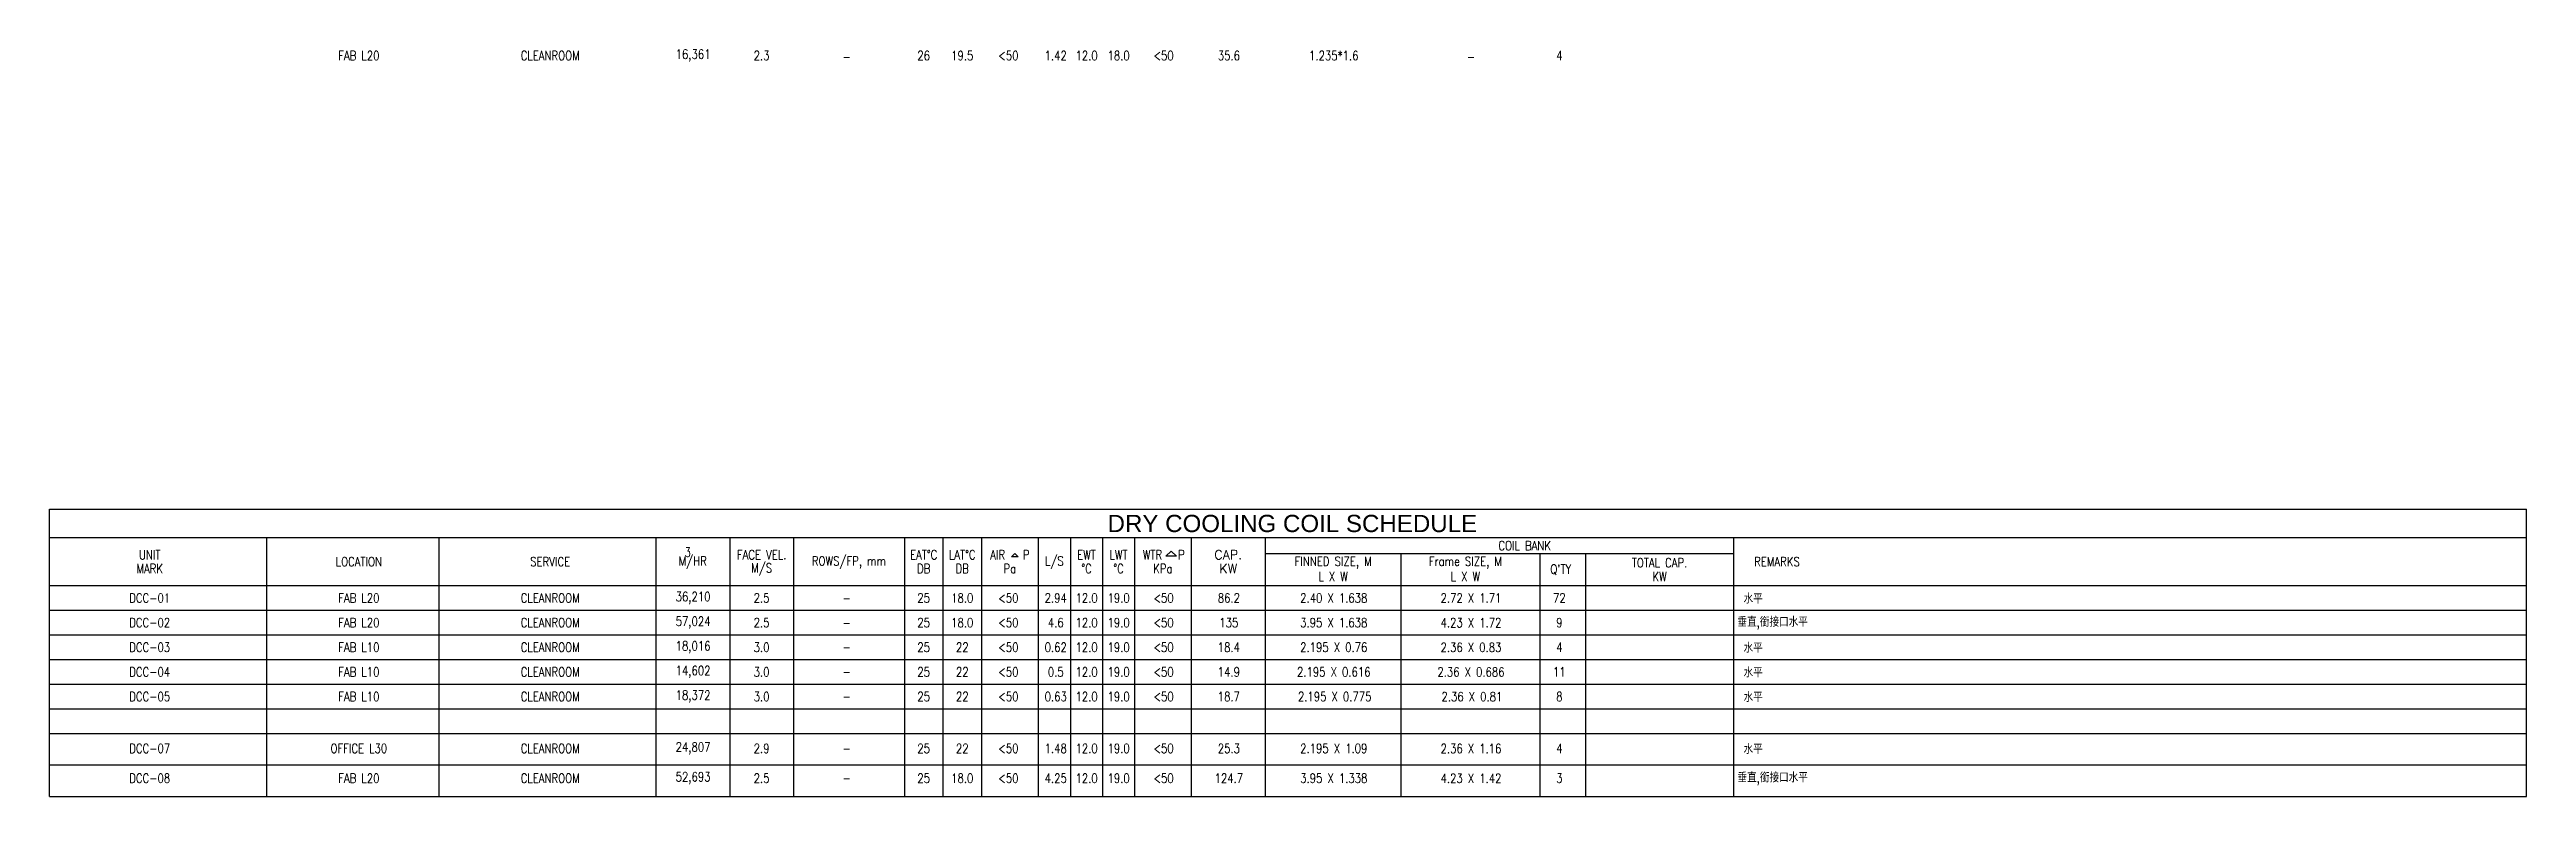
# Model space of a CAD drawing. Extents: x 41366 to 42946, y 84474 to 85871.
# Drawn here: x 41376 to 42046, y 84474 to 84676 of the extents above; entities that cross this region are included whole.
import ezdxf
from ezdxf.enums import TextEntityAlignment as Align

# ---------------------------------------------------------------- set-up
doc = ezdxf.new("R2010")
doc.units = 0
doc.header["$LTSCALE"] = 10
for name, color, linetype in [('M-DETL-03', 3, 'Continuous'), ('M-DETL-60', 3, 'Continuous'), ('M-DETL-EQ', 6, 'Continuous'), ('M-DETL-IF', 2, 'Continuous'), ('M-DETL-OF', 5, 'Continuous')]:
    doc.layers.add(name, color=color, linetype=linetype)
doc.styles.add('DD-TXT', font='arial.ttf')
doc.styles.add('STDTEXT', font='simplex.shx', dxfattribs={"width": 0.8, "bigfont": 'chineset.shx'})

msp = doc.modelspace()

# ---------------------------------------------------------------- texts
at = {"layer": 'M-DETL-03', "style": 'STDTEXT', "width": 0.8}
for s, p in [('FAB L20', (41459.76, 84674.85)), ('CLEANROOM', (41511.52, 84674.85)), ('16,361', (41550.18, 84674.85)), ('2.3', (41568.71, 84674.85)), ('26', (41612.55, 84674.85)), ('19.5', (41622.98, 84674.85)), ('<50', (41635.46, 84674.85)), ('1.42', (41648.26, 84674.85)), ('12.0', (41656.62, 84674.85)), ('18.0', (41665.28, 84674.85)), ('<50', (41677.43, 84674.85)), ('35.6', (41695.09, 84674.85)), ('1.235*1.6', (41723.48, 84674.85)), ('4', (41784.5, 84674.85)), ('-', (41591.68, 84674.54)), ('-', (41760.59, 84674.54)), ('UNIT', (41403.19, 84539.8)), ('FACE VEL.', (41568.71, 84539.8)), ('EAT%%DC', (41612.55, 84539.8)), ('LAT%%DC', (41622.98, 84539.8)), ('AIR   P', (41635.86, 84539.8)), ('EWT', (41656.59, 84539.8)), ('LWT', (41665.25, 84539.8)), ('WTR', (41674.44, 84539.8)), ('P', (41682.24, 84539.8)), ('COIL BANK', (41775.12, 84542.26)), ('MARK', (41403.19, 84536.05)), ('LOCATION', (41459.76, 84537.93)), ('SERVICE', (41511.52, 84537.93)), ('M/HR', (41550.09, 84537.93)), ('M/S', (41568.71, 84536.05)), ('ROWS/FP, mm', (41592.33, 84537.93)), ('DB', (41612.55, 84536.05)), ('DB', (41622.98, 84536.05)), ('Pa', (41635.86, 84536.05)), ('L/S', (41647.89, 84537.93)), ('%%DC', (41656.59, 84536.05)), ('%%DC', (41665.25, 84536.05)), ('KPa', (41677.25, 84536.05)), ('FINNED SIZE, M', (41723.31, 84537.64)), ('L X W', (41723.31, 84533.89)), ('Frame SIZE, M', (41759.07, 84537.64)), ('L X W', (41759.07, 84533.89)), ("Q'TY", (41784.89, 84535.76)), ('TOTAL CAP.', (41811.59, 84537.64)), ('KW', (41811.59, 84533.89)), ('REMARKS', (41843.36, 84537.93)), ('DCC-01', (41403.19, 84528.09)), ('FAB L20', (41459.76, 84528.09)), ('CLEANROOM', (41511.52, 84528.09)), ('36,210', (41550.18, 84528.09)), ('2.5', (41568.71, 84528.09)), ('-', (41591.68, 84528.09)), ('25', (41612.55, 84528.09)), ('18.0', (41622.98, 84528.09)), ('<50', (41635.46, 84528.09)), ('2.94', (41648.26, 84528.09)), ('12.0', (41656.62, 84528.09)), ('19.0', (41665.28, 84528.09)), ('<50', (41677.43, 84528.09)), ('86.2', (41695.09, 84528.09)), ('2.40 X 1.638', (41723.48, 84528.09)), ('2.72 X 1.71', (41760.59, 84528.09)), ('72', (41784.5, 84528.09)), ('水平', (41836.91, 84528.09)), ('DCC-02', (41403.19, 84521.43)), ('FAB L20', (41459.76, 84521.43)), ('CLEANROOM', (41511.52, 84521.43)), ('57,024', (41550.18, 84521.43)), ('2.5', (41568.71, 84521.43)), ('-', (41591.68, 84521.4)), ('25', (41612.55, 84521.43)), ('18.0', (41622.98, 84521.43)), ('<50', (41635.46, 84521.43)), ('4.6', (41648.26, 84521.43)), ('12.0', (41656.62, 84521.43)), ('19.0', (41665.28, 84521.43)), ('<50', (41677.43, 84521.43)), ('135', (41695.09, 84521.43)), ('3.95 X 1.638', (41723.48, 84521.43)), ('4.23 X 1.72', (41760.59, 84521.4)), ('9', (41784.5, 84521.43)), ('垂直,銜接口水平', (41842.2, 84521.43)), ('DCC-03', (41403.19, 84514.76)), ('FAB L10', (41459.76, 84514.76)), ('CLEANROOM', (41511.52, 84514.76)), ('18,016', (41550.18, 84514.76)), ('3.0', (41568.71, 84514.76)), ('-', (41591.68, 84514.76)), ('25', (41612.55, 84514.76)), ('22', (41622.98, 84514.76)), ('<50', (41635.46, 84514.76)), ('0.62', (41648.26, 84514.76)), ('12.0', (41656.62, 84514.76)), ('19.0', (41665.28, 84514.76)), ('<50', (41677.43, 84514.76)), ('18.4', (41695.09, 84514.76)), ('2.195 X 0.76', (41723.48, 84514.76)), ('2.36 X 0.83', (41760.59, 84514.74)), ('4', (41784.5, 84514.76)), ('水平', (41836.91, 84514.76)), ('DCC-04', (41403.19, 84508.09)), ('FAB L10', (41459.76, 84508.09)), ('CLEANROOM', (41511.52, 84508.09)), ('14,602', (41550.18, 84508.09)), ('3.0', (41568.71, 84508.09)), ('-', (41591.68, 84508.09)), ('25', (41612.55, 84508.09)), ('22', (41622.98, 84508.09)), ('<50', (41635.46, 84508.09)), ('0.5', (41648.26, 84508.09)), ('12.0', (41656.62, 84508.09)), ('19.0', (41665.28, 84508.09)), ('<50', (41677.43, 84508.09)), ('14.9', (41695.09, 84508.09)), ('2.195 X 0.616', (41723.48, 84508.09)), ('2.36 X 0.686', (41760.59, 84508.07)), ('11', (41784.5, 84508.09)), ('水平', (41836.91, 84508.09)), ('DCC-05', (41403.19, 84501.43)), ('FAB L10', (41459.76, 84501.43)), ('CLEANROOM', (41511.52, 84501.43)), ('18,372', (41550.18, 84501.43)), ('3.0', (41568.71, 84501.43)), ('-', (41591.68, 84501.43)), ('25', (41612.55, 84501.43)), ('22', (41622.98, 84501.43)), ('<50', (41635.46, 84501.43)), ('0.63', (41648.26, 84501.43)), ('12.0', (41656.62, 84501.43)), ('19.0', (41665.28, 84501.43)), ('<50', (41677.43, 84501.43)), ('18.7', (41695.09, 84501.43)), ('2.195 X 0.775', (41723.72, 84501.43)), ('2.36 X 0.81', (41760.83, 84501.4)), ('8', (41784.5, 84501.43)), ('水平', (41836.91, 84501.43)), ('DCC-07', (41403.19, 84487.39)), ('OFFICE L30', (41459.76, 84487.39)), ('CLEANROOM', (41511.52, 84487.39)), ('CLEANROOM', (41511.52, 84487.39)), ('24,807', (41550.18, 84487.39)), ('2.9', (41568.71, 84487.39)), ('-', (41591.68, 84487.39)), ('25', (41612.55, 84487.39)), ('22', (41622.98, 84487.39)), ('<50', (41635.46, 84487.39)), ('1.48', (41648.26, 84487.39)), ('12.0', (41656.62, 84487.39)), ('19.0', (41665.28, 84487.39)), ('<50', (41677.43, 84487.39)), ('25.3', (41695.09, 84487.39)), ('2.195 X 1.09', (41723.48, 84487.39)), ('2.36 X 1.16', (41760.59, 84487.36)), ('4', (41784.5, 84487.39)), ('水平', (41836.91, 84487.39)), ('DCC-08', (41403.19, 84479.34)), ('FAB L20', (41459.76, 84479.34)), ('CLEANROOM', (41511.52, 84479.34)), ('52,693', (41550.18, 84479.34)), ('2.5', (41568.71, 84479.34)), ('25', (41612.55, 84479.34)), ('18.0', (41622.98, 84479.34)), ('<50', (41635.46, 84479.34)), ('4.25', (41648.26, 84479.34)), ('12.0', (41656.62, 84479.34)), ('19.0', (41665.28, 84479.34)), ('<50', (41677.43, 84479.34)), ('124.7', (41695.09, 84479.34)), ('3.95 X 1.338', (41723.48, 84479.34)), ('4.23 X 1.42', (41760.59, 84479.31)), ('3', (41784.5, 84479.34)), ('垂直,銜接口水平', (41842.2, 84479.34)), ('-', (41591.68, 84479.31))]:
    msp.add_text(s, height=2.5, dxfattribs=at).set_placement(p, align=Align.MIDDLE)
msp.add_text('3', height=2.5, dxfattribs=at).set_placement((41547.87, 84539.22))
at = {"layer": 'M-DETL-60', "style": 'STDTEXT'}
for s, p in [('CAP.', (41694.92, 84539.8)), ('KW', (41694.92, 84536.05))]:
    msp.add_text(s, height=2.5, dxfattribs=at).set_placement(p, align=Align.MIDDLE)
at = {"layer": 'M-DETL-EQ', "style": 'DD-TXT'}
msp.add_text('DRY COOLING COIL SCHEDULE', height=4.6667, dxfattribs=at).set_placement((41712.27, 84548.26), align=Align.MIDDLE)

# ---------------------------------------------------------------- linework, layer by layer
at = {"layer": 'M-DETL-03'}
for points in [[(41679.5, 84540.8), (41680.93, 84539.38), (41678.91, 84539.38), (41678.07, 84539.38)], [(41637.17, 84540.17), (41638.09, 84539.26), (41636.8, 84539.26), (41636.26, 84539.26)]]:
    msp.add_lwpolyline(points, close=True, dxfattribs=at)
at = {"layer": 'M-DETL-IF'}
for p, q in [((41434.76, 84544.43), (41434.76, 84474.39)), ((41481.42, 84544.43), (41481.42, 84474.39)), ((41540.09, 84544.43), (41540.09, 84474.39)), ((41560.09, 84544.43), (41560.09, 84474.39)), ((41577.33, 84544.43), (41577.33, 84474.39)), ((41607.33, 84544.43), (41607.33, 84474.39)), ((41617.76, 84544.43), (41617.76, 84474.39)), ((41628.2, 84544.43), (41628.2, 84474.39)), ((41643.53, 84544.43), (41643.53, 84474.39)), ((41652.25, 84544.43), (41652.25, 84474.39)), ((41660.92, 84544.43), (41660.92, 84474.39)), ((41669.59, 84544.43), (41669.59, 84474.39)), ((41684.92, 84544.43), (41684.92, 84474.39)), ((41704.92, 84544.43), (41704.92, 84474.39)), ((41831.59, 84544.43), (41831.59, 84474.39)), ((41704.92, 84540.09), (41831.59, 84540.09)), ((41741.59, 84540.09), (41741.59, 84474.39)), ((41779.17, 84540.09), (41779.17, 84474.39)), ((41791.59, 84540.09), (41791.59, 84474.39)), ((41376.09, 84524.76), (42046.09, 84524.76)), ((41376.09, 84518.09), (42046.09, 84518.09)), ((41376.09, 84511.43), (42046.09, 84511.43)), ((41376.09, 84504.76), (42046.09, 84504.76)), ((41376.09, 84498.09), (42046.09, 84498.09)), ((41376.09, 84491.43), (42046.09, 84491.43)), ((41376.09, 84482.91), (42046.09, 84482.91))]:
    msp.add_line(p, q, dxfattribs=at)
at = {"layer": 'M-DETL-OF'}
for p, q in [((41376.09, 84474.39), (41376.09, 84552.09)), ((41376.09, 84552.09), (42046.09, 84552.09)), ((42046.09, 84474.39), (42046.09, 84552.09)), ((41376.09, 84544.43), (42046.09, 84544.43)), ((41376.09, 84531.43), (42046.09, 84531.43)), ((41376.09, 84531.43), (42046.09, 84531.43)), ((41376.09, 84474.39), (42046.09, 84474.39))]:
    msp.add_line(p, q, dxfattribs=at)

msp.set_redraw_order([(e.dxf.handle, doc.entitydb.next_handle()) for e in msp.query("TEXT MTEXT ATTDEF DIMENSION ARC_DIMENSION")])  # texts and dimensions are drawn at this point

doc.saveas('drawing.dxf')
